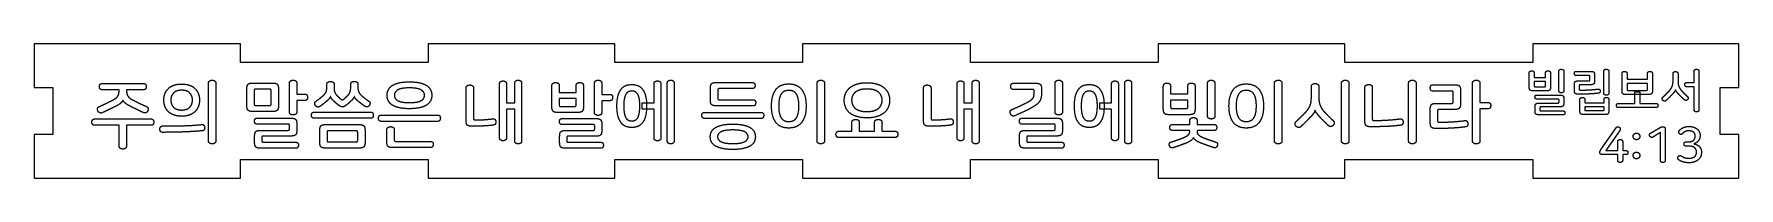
# Model space of a CAD drawing. Header units: millimetres. Extents: x -3 to 270, y -119 to -97.
import ezdxf

# ---------------------------------------------------------------- set-up
doc = ezdxf.new("R2010")
doc.units = ezdxf.units.MM
doc.layers.get('0').update_dxf_attribs({"linetype": 'CONTINUOUS'})

msp = doc.modelspace()

# ---------------------------------------------------------------- linework, layer by layer
for p, q in [((7.84, -103.46), (14.5, -103.46)), ((24.9, -112.64), (24.9, -103.43)), ((26.07, -103.43), (26.07, -112.64)), ((31.95, -103.39), (35.2, -103.39)), ((37.86, -108.01), (37.86, -103.43)), ((39.05, -103.43), (39.05, -105.16)), ((43.86, -104.09), (43.86, -103.59)), ((45.02, -103.59), (45.02, -104.09)), ((47.69, -104.09), (47.69, -103.59)), ((48.84, -103.59), (48.84, -104.09)), ((71.55, -112.17), (71.55, -103.51)), ((72.64, -103.51), (72.64, -106.56)), ((73.98, -106.56), (73.98, -103.39)), ((75.08, -103.39), (75.08, -112.67)), ((79.93, -107.22), (79.93, -103.79)), ((81.1, -103.79), (81.1, -104.93)), ((83.81, -104.93), (83.81, -103.79)), ((84.98, -103.79), (84.98, -107.22)), ((86.74, -108.08), (86.74, -103.43)), ((87.92, -103.43), (87.92, -105.2)), ((96.29, -106.56), (96.29, -103.51)), ((97.39, -103.51), (97.39, -112.17)), ((98.42, -112.67), (98.42, -103.39)), ((99.51, -103.39), (99.51, -112.67)), ((106.23, -103.3), (112.07, -103.3)), ((122.42, -112.64), (122.42, -103.43)), ((123.61, -103.43), (123.61, -112.64)), ((144.86, -112.17), (144.86, -103.51)), ((145.96, -103.51), (145.96, -106.56)), ((147.29, -106.56), (147.29, -103.39)), ((148.39, -103.39), (148.39, -112.67)), ((153.88, -103.42), (157.48, -103.42)), ((160.56, -108.01), (160.56, -103.43)), ((161.74, -103.43), (161.74, -108.01)), ((169.6, -106.56), (169.6, -103.51)), ((170.7, -103.51), (170.7, -112.17)), ((171.73, -112.67), (171.73, -103.39)), ((172.83, -103.39), (172.83, -112.67)), ((185, -108.66), (185, -103.43)), ((186.18, -103.43), (186.18, -108.66)), ((195.73, -112.64), (195.73, -103.43)), ((196.92, -103.43), (196.92, -112.64)), ((206.47, -112.64), (206.47, -103.43)), ((207.66, -103.43), (207.66, -112.64)), ((217.21, -112.64), (217.21, -103.43)), ((218.41, -103.43), (218.41, -112.64)), ((221.1, -103.66), (224.63, -103.66)), ((227.46, -112.64), (227.46, -103.43)), ((228.64, -103.43), (228.64, -106.5)), ((236.55, -104.06), (236.55, -101.76)), ((237.33, -101.76), (237.33, -102.52)), ((237.33, -102.52), (239.17, -102.52)), ((239.17, -103.16), (237.33, -103.16)), ((237.33, -103.16), (237.33, -103.84)), ((239.17, -102.52), (239.17, -101.76)), ((239.17, -103.84), (239.17, -103.16)), ((239.95, -101.76), (239.95, -104.06)), ((241.3, -104.63), (241.3, -101.52)), ((242.09, -101.52), (242.09, -104.63)), ((243.78, -104.59), (243.78, -103.63)), ((244.04, -101.52), (246.42, -101.52)), ((246.09, -102.19), (244.04, -102.19)), ((244.39, -103.04), (246.09, -103.04)), ((246.42, -103.66), (244.72, -103.66)), ((246.26, -102.87), (246.26, -102.35)), ((247.03, -102.12), (247.03, -103.07)), ((248.5, -105.01), (248.5, -101.52)), ((249.3, -101.52), (249.3, -105.01)), ((251.43, -104.64), (251.43, -101.85)), ((252.22, -101.85), (252.22, -102.79)), ((252.22, -102.79), (255.49, -102.79)), ((255.49, -103.46), (252.22, -103.46)), ((252.22, -103.46), (252.22, -104.4)), ((255.49, -102.79), (255.49, -101.85)), ((255.49, -104.4), (255.49, -103.46)), ((256.29, -101.85), (256.29, -104.64)), ((259.59, -103.11), (259.59, -101.89)), ((260.39, -101.89), (260.39, -103.11)), ((261.76, -103.31), (262.97, -103.31)), ((262.97, -103.31), (262.97, -101.52)), ((263.75, -101.52), (263.75, -107.69)), ((10.57, -104.47), (7.84, -104.47)), ((10.57, -104.61), (10.57, -104.47)), ((11.18, -106.11), (11.17, -106.11)), ((14.5, -104.47), (11.77, -104.47)), ((11.77, -104.47), (11.77, -104.61)), ((31.04, -107.06), (31.04, -104.28)), ((32.21, -104.62), (32.21, -106.73)), ((34.69, -104.37), (32.46, -104.37)), ((34.94, -106.73), (34.94, -104.62)), ((36.11, -104.28), (36.11, -107.06)), ((39.05, -105.16), (40.34, -105.16)), ((40.34, -106.19), (39.05, -106.19)), ((39.05, -106.19), (39.05, -108.01)), ((44.44, -105.52), (44.43, -105.52)), ((48.27, -105.52), (48.25, -105.52)), ((66.17, -109.42), (66.17, -104.21)), ((67.37, -104.21), (67.37, -109.05)), ((81.1, -104.93), (83.81, -104.93)), ((83.81, -105.88), (81.1, -105.88)), ((81.1, -105.88), (81.1, -106.9)), ((83.81, -106.9), (83.81, -105.88)), ((87.92, -105.2), (89.22, -105.2)), ((89.22, -106.22), (87.92, -106.22)), ((87.92, -106.22), (87.92, -108.08)), ((105.33, -106.15), (105.33, -104.18)), ((106.51, -104.52), (106.51, -105.81)), ((112.07, -104.28), (106.76, -104.28)), ((106.76, -106.06), (112.19, -106.06)), ((139.49, -109.42), (139.49, -104.21)), ((140.68, -104.21), (140.68, -109.05)), ((156.96, -104.43), (153.88, -104.43)), ((157.21, -105.01), (157.21, -104.67)), ((158.39, -104.3), (158.39, -105.04)), ((177.91, -107.57), (177.91, -103.89)), ((179.08, -103.89), (179.08, -105.14)), ((179.08, -105.14), (181.82, -105.14)), ((181.82, -106.11), (179.08, -106.11)), ((179.08, -106.11), (179.08, -107.24)), ((181.82, -105.14), (181.82, -103.89)), ((181.82, -107.24), (181.82, -106.11)), ((182.99, -103.89), (182.99, -107.57)), ((201.63, -105.75), (201.63, -103.97)), ((202.84, -103.97), (202.84, -105.75)), ((210.21, -109.51), (210.21, -104.12)), ((211.39, -104.12), (211.39, -109.13)), ((224.13, -104.68), (221.1, -104.68)), ((224.38, -106.4), (224.38, -104.91)), ((225.54, -104.55), (225.54, -106.73)), ((228.64, -106.5), (229.94, -106.5)), ((239.34, -104.65), (237.16, -104.65)), ((237.5, -104.01), (239, -104.01)), ((237.73, -105.31), (241.48, -105.31)), ((241.16, -105.95), (237.73, -105.95)), ((241.32, -106.42), (241.32, -106.11)), ((242.09, -105.9), (242.09, -106.61)), ((244.55, -103.83), (244.55, -104.36)), ((244.67, -107.85), (244.67, -106)), ((245.44, -106), (245.44, -106.55)), ((248.53, -106.55), (248.53, -106)), ((249.3, -106), (249.3, -107.85)), ((255.68, -105.24), (252.03, -105.24)), ((252.38, -104.56), (255.33, -104.56)), ((253.46, -106.66), (253.46, -104.82)), ((253.46, -104.82), (254.25, -104.82)), ((254.25, -104.82), (254.25, -106.66)), ((259.99, -104.45), (259.98, -104.45)), ((262.97, -103.99), (261.76, -103.99)), ((262.97, -107.69), (262.97, -103.99)), ((6.63, -109.14), (15.72, -109.14)), ((35.2, -107.95), (31.95, -107.95)), ((32.46, -106.97), (34.69, -106.97)), ((32.66, -109.01), (38.14, -109.01)), ((41.81, -108.04), (50.9, -108.04)), ((50.9, -109.03), (41.81, -109.03)), ((52.55, -108.52), (61.64, -108.52)), ((72.64, -106.56), (73.98, -106.56)), ((73.98, -107.56), (72.64, -107.56)), ((72.64, -107.56), (72.64, -112.17)), ((73.98, -112.67), (73.98, -107.56)), ((84.07, -108.1), (80.84, -108.1)), ((81.34, -107.15), (83.56, -107.15)), ((81.53, -109.08), (87.01, -109.08)), ((94.4, -107.56), (94.4, -106.56)), ((94.4, -106.56), (96.29, -106.56)), ((96.29, -107.56), (94.4, -107.56)), ((96.29, -112.17), (96.29, -107.56)), ((104.38, -108.08), (113.47, -108.08)), ((113.47, -109.07), (104.38, -109.07)), ((112.19, -107.04), (106.23, -107.04)), ((145.96, -106.56), (147.29, -106.56)), ((147.29, -107.56), (145.96, -107.56)), ((145.96, -107.56), (145.96, -112.17)), ((147.29, -112.67), (147.29, -107.56)), ((155.24, -109.01), (160.83, -109.01)), ((167.71, -107.56), (167.71, -106.56)), ((167.71, -106.56), (169.6, -106.56)), ((169.6, -107.56), (167.71, -107.56)), ((169.6, -112.17), (169.6, -107.56)), ((182.08, -108.46), (178.82, -108.46)), ((179.33, -107.49), (181.57, -107.49)), ((202.25, -107.74), (202.23, -107.74)), ((220.69, -109.78), (220.69, -107.52)), ((221.59, -106.65), (224.13, -106.65)), ((221.85, -107.85), (221.85, -109.41)), ((224.63, -107.62), (222.1, -107.62)), ((229.94, -107.52), (228.64, -107.52)), ((228.64, -107.52), (228.64, -112.64)), ((237.48, -107.89), (237.48, -107.18)), ((238.09, -106.59), (241.16, -106.59)), ((242, -108.48), (238.09, -108.48)), ((238.25, -107.37), (238.25, -107.68)), ((241.48, -107.2), (238.42, -107.2)), ((238.42, -107.85), (242, -107.85)), ((248.69, -108.44), (245.28, -108.44)), ((245.44, -106.55), (248.53, -106.55)), ((248.53, -107.18), (245.44, -107.18)), ((245.44, -107.18), (245.44, -107.68)), ((245.57, -107.8), (248.4, -107.8)), ((248.53, -107.68), (248.53, -107.18)), ((250.81, -106.66), (253.46, -106.66)), ((256.9, -107.33), (250.81, -107.33)), ((254.25, -106.66), (256.9, -106.66)), ((10.58, -110.14), (6.63, -110.14)), ((10.58, -113.46), (10.58, -110.14)), ((15.72, -110.14), (11.76, -110.14)), ((11.76, -110.14), (11.76, -113.46)), ((32.29, -112.93), (32.29, -111.84)), ((37.64, -109.97), (32.66, -109.97)), ((33.2, -110.96), (37.64, -110.96)), ((38.14, -111.87), (33.69, -111.87)), ((37.89, -110.71), (37.89, -110.2)), ((39.05, -109.9), (39.05, -110.98)), ((42.74, -112.92), (42.74, -110.92)), ((43.64, -110.04), (49.07, -110.04)), ((43.91, -111.25), (43.91, -112.59)), ((48.55, -111.02), (44.16, -111.02)), ((48.8, -112.59), (48.8, -111.25)), ((49.98, -110.92), (49.98, -112.92)), ((61.64, -109.52), (52.55, -109.52)), ((53.48, -112.84), (53.48, -110.86)), ((54.66, -110.86), (54.66, -112.47)), ((81.17, -112.93), (81.17, -111.88)), ((86.53, -110.04), (81.53, -110.04)), ((82.08, -110.99), (86.53, -110.99)), ((87.01, -111.9), (82.56, -111.9)), ((86.78, -110.75), (86.78, -110.27)), ((87.92, -109.97), (87.92, -111.02)), ((125.86, -111.11), (128, -111.11)), ((128, -111.11), (128, -109.68)), ((129.18, -109.68), (129.18, -111.11)), ((129.18, -111.11), (131.64, -111.11)), ((131.64, -111.11), (131.64, -109.68)), ((132.82, -109.68), (132.82, -111.11)), ((132.82, -111.11), (134.95, -111.11)), ((154.87, -112.93), (154.87, -111.84)), ((160.34, -109.97), (155.24, -109.97)), ((155.78, -110.96), (160.34, -110.96)), ((160.83, -111.87), (156.26, -111.87)), ((160.58, -110.71), (160.58, -110.2)), ((161.74, -109.9), (161.74, -110.98)), ((179.32, -110.04), (182.14, -110.04)), ((182.14, -110.97), (179.32, -110.97)), ((182.14, -110.04), (182.14, -109.4)), ((182.14, -111.11), (182.14, -110.97)), ((183.32, -109.4), (183.32, -110.04)), ((183.32, -110.04), (186.08, -110.04)), ((186.08, -110.97), (183.32, -110.97)), ((183.32, -110.97), (183.32, -111.11)), ((248.08, -113.99), (250.47, -110.55)), ((251.06, -110.96), (248.82, -114.2)), ((255.99, -111.41), (257.41, -110.56)), ((257.56, -111.32), (256.37, -112.05)), ((257.56, -115.77), (257.56, -111.32)), ((258.35, -110.73), (258.35, -115.77)), ((263.14, -111.87), (263.14, -111.85)), ((263.92, -111.78), (263.92, -111.81)), ((38.92, -113.82), (33.2, -113.82)), ((33.44, -112.12), (33.44, -112.62)), ((33.69, -112.87), (38.92, -112.87)), ((49.07, -113.8), (43.64, -113.8)), ((44.16, -112.82), (48.55, -112.82)), ((60.5, -113.72), (54.38, -113.72)), ((54.91, -112.72), (60.5, -112.72)), ((87.79, -113.82), (82.08, -113.82)), ((82.31, -112.15), (82.31, -112.62)), ((82.56, -112.87), (87.79, -112.87)), ((134.95, -112.1), (125.86, -112.1)), ((161.61, -113.82), (155.78, -113.82)), ((156.01, -112.12), (156.01, -112.62)), ((156.26, -112.87), (161.61, -112.87)), ((182.74, -112.12), (182.73, -112.12)), ((248.82, -114.2), (250.74, -114.2)), ((250.74, -114.2), (250.74, -112.75)), ((251.52, -112.75), (251.52, -114.2)), ((251.52, -114.2), (252.1, -114.2)), ((261.65, -112.8), (262.03, -112.8)), ((262.1, -113.49), (261.65, -113.49)), ((263.35, -114.47), (263.35, -114.41)), ((264.15, -114.42), (264.15, -114.5)), ((250.74, -114.85), (248.38, -114.85)), ((250.74, -115.77), (250.74, -114.85)), ((252.1, -114.85), (251.52, -114.85)), ((251.52, -114.85), (251.52, -115.77))]:
    msp.add_line(p, q)
msp.add_lwpolyline([(90, -115.62), (120.1, -115.62), (120.1, -118.62), (147, -118.62), (147, -115.62), (177.1, -115.62), (177.1, -118.62), (207, -118.62), (207, -115.62), (237.1, -115.62), (237.1, -118.62), (270.15, -118.62), (270.15, -111.62), (267.15, -111.62), (267.15, -104.12), (270.15, -104.12), (270.15, -97.12), (237.1, -97.12), (237.1, -100.12), (207, -100.12), (207, -97.12), (177.1, -97.12), (177.1, -100.12), (147, -100.12), (147, -97.12), (120.1, -97.12), (120.1, -100.12), (90, -100.12), (90, -97.12), (60.1, -97.12), (60.1, -100.12), (30, -100.12), (30, -97.12), (-3.05, -97.12), (-3.05, -104.12), (-0.05, -104.12), (-0.05, -111.62), (-3.05, -111.62), (-3.05, -118.62), (30, -118.62), (30, -115.62), (60.1, -115.62), (60.1, -118.62), (90, -118.62)], close=True)
for points in [[(7.42, -103.97), (7.42, -103.76), (7.52, -103.61)], [(7.52, -103.61), (7.62, -103.46), (7.84, -103.46)], [(14.5, -103.46), (14.73, -103.46), (14.83, -103.61)], [(14.83, -103.61), (14.93, -103.76), (14.93, -103.97)], [(18.46, -104.28), (18.81, -103.93), (19.35, -103.74)], [(19.35, -103.74), (19.88, -103.55), (20.59, -103.55)], [(20.59, -103.55), (21.3, -103.55), (21.84, -103.74)], [(21.84, -103.74), (22.38, -103.93), (22.73, -104.28)], [(24.9, -103.43), (24.9, -103.17), (25.08, -103.05)], [(25.08, -103.05), (25.26, -102.93), (25.48, -102.93)], [(25.48, -102.93), (25.72, -102.93), (25.89, -103.05)], [(25.89, -103.05), (26.07, -103.17), (26.07, -103.43)], [(31.04, -104.28), (31.04, -103.77), (31.24, -103.58)], [(31.24, -103.58), (31.43, -103.39), (31.95, -103.39)], [(35.2, -103.39), (35.72, -103.39), (35.91, -103.58)], [(35.91, -103.58), (36.11, -103.77), (36.11, -104.28)], [(37.86, -103.43), (37.86, -103.17), (38.04, -103.05)], [(38.04, -103.05), (38.22, -102.93), (38.46, -102.93)], [(38.46, -102.93), (38.69, -102.93), (38.87, -103.05)], [(38.87, -103.05), (39.05, -103.17), (39.05, -103.43)], [(43.86, -103.59), (43.86, -103.36), (44.04, -103.24)], [(44.04, -103.24), (44.22, -103.12), (44.44, -103.12)], [(44.44, -103.12), (44.66, -103.12), (44.84, -103.24)], [(44.84, -103.24), (45.02, -103.36), (45.02, -103.59)], [(47.69, -103.59), (47.69, -103.36), (47.86, -103.24)], [(47.86, -103.24), (48.03, -103.12), (48.27, -103.12)], [(48.27, -103.12), (48.49, -103.12), (48.67, -103.24)], [(48.67, -103.24), (48.84, -103.36), (48.84, -103.59)], [(53.51, -105.35), (53.51, -104.27), (54.45, -103.73)], [(54.45, -103.73), (55.38, -103.2), (57.1, -103.2)], [(57.1, -103.2), (58.81, -103.2), (59.75, -103.73)], [(59.75, -103.73), (60.68, -104.27), (60.68, -105.35)], [(66.35, -103.82), (66.53, -103.7), (66.76, -103.7)], [(66.76, -103.7), (67, -103.7), (67.18, -103.82)], [(71.55, -103.51), (71.55, -103.27), (71.72, -103.16)], [(71.72, -103.16), (71.89, -103.05), (72.09, -103.05)], [(72.09, -103.05), (72.3, -103.05), (72.47, -103.16)], [(72.47, -103.16), (72.64, -103.27), (72.64, -103.51)], [(73.98, -103.39), (73.98, -103.16), (74.15, -103.04)], [(74.15, -103.04), (74.32, -102.93), (74.52, -102.93)], [(74.52, -102.93), (74.73, -102.93), (74.9, -103.04)], [(74.9, -103.04), (75.08, -103.16), (75.08, -103.39)], [(79.93, -103.79), (79.93, -103.53), (80.11, -103.42)], [(80.11, -103.42), (80.28, -103.3), (80.51, -103.3)], [(80.51, -103.3), (80.73, -103.3), (80.91, -103.42)], [(80.91, -103.42), (81.1, -103.53), (81.1, -103.79)], [(83.81, -103.79), (83.81, -103.53), (83.99, -103.42)], [(83.99, -103.42), (84.17, -103.3), (84.39, -103.3)], [(84.39, -103.3), (84.61, -103.3), (84.8, -103.42)], [(84.8, -103.42), (84.98, -103.53), (84.98, -103.79)], [(86.74, -103.43), (86.74, -103.17), (86.92, -103.05)], [(86.92, -103.05), (87.09, -102.93), (87.33, -102.93)], [(87.33, -102.93), (87.57, -102.93), (87.74, -103.05)], [(87.74, -103.05), (87.92, -103.17), (87.92, -103.43)], [(90.92, -104.5), (91.5, -103.63), (92.73, -103.63)], [(92.73, -103.63), (93.95, -103.63), (94.53, -104.5)], [(96.29, -103.51), (96.29, -103.27), (96.46, -103.16)], [(96.46, -103.16), (96.63, -103.05), (96.85, -103.05)], [(96.85, -103.05), (97.05, -103.05), (97.22, -103.16)], [(97.22, -103.16), (97.39, -103.27), (97.39, -103.51)], [(98.42, -103.39), (98.42, -103.16), (98.59, -103.04)], [(98.59, -103.04), (98.76, -102.93), (98.96, -102.93)], [(98.96, -102.93), (99.17, -102.93), (99.34, -103.04)], [(99.34, -103.04), (99.51, -103.16), (99.51, -103.39)], [(105.33, -104.18), (105.33, -103.67), (105.52, -103.49)], [(105.52, -103.49), (105.71, -103.3), (106.23, -103.3)], [(112.07, -103.3), (112.28, -103.3), (112.38, -103.44)], [(112.38, -103.44), (112.48, -103.59), (112.48, -103.79)], [(112.48, -103.79), (112.48, -103.99), (112.38, -104.14)], [(115.81, -104.44), (116.5, -103.53), (117.88, -103.53)], [(117.88, -103.53), (119.26, -103.53), (119.96, -104.44)], [(122.42, -103.43), (122.42, -103.17), (122.6, -103.05)], [(122.6, -103.05), (122.78, -102.93), (123.01, -102.93)], [(123.01, -102.93), (123.24, -102.93), (123.43, -103.05)], [(123.43, -103.05), (123.61, -103.17), (123.61, -103.43)], [(127.75, -104.08), (128.21, -103.72), (128.89, -103.53)], [(128.89, -103.53), (129.56, -103.34), (130.41, -103.34)], [(130.41, -103.34), (131.26, -103.34), (131.94, -103.53)], [(131.94, -103.53), (132.62, -103.72), (133.08, -104.08)], [(139.66, -103.82), (139.84, -103.7), (140.08, -103.7)], [(140.08, -103.7), (140.31, -103.7), (140.5, -103.82)], [(144.86, -103.51), (144.86, -103.27), (145.03, -103.16)], [(145.03, -103.16), (145.2, -103.05), (145.4, -103.05)], [(145.4, -103.05), (145.61, -103.05), (145.79, -103.16)], [(145.79, -103.16), (145.96, -103.27), (145.96, -103.51)], [(147.29, -103.39), (147.29, -103.16), (147.46, -103.04)], [(147.46, -103.04), (147.63, -102.93), (147.83, -102.93)], [(147.83, -102.93), (148.05, -102.93), (148.22, -103.04)], [(148.22, -103.04), (148.39, -103.16), (148.39, -103.39)], [(153.46, -103.92), (153.46, -103.72), (153.57, -103.57)], [(153.57, -103.57), (153.67, -103.42), (153.88, -103.42)], [(157.48, -103.42), (158, -103.42), (158.19, -103.6)], [(158.19, -103.6), (158.39, -103.79), (158.39, -104.3)], [(160.56, -103.43), (160.56, -103.17), (160.74, -103.05)], [(160.74, -103.05), (160.91, -102.93), (161.15, -102.93)], [(161.15, -102.93), (161.39, -102.93), (161.56, -103.05)], [(161.56, -103.05), (161.74, -103.17), (161.74, -103.43)], [(164.24, -104.5), (164.81, -103.63), (166.04, -103.63)], [(166.04, -103.63), (167.27, -103.63), (167.84, -104.5)], [(169.6, -103.51), (169.6, -103.27), (169.77, -103.16)], [(169.77, -103.16), (169.95, -103.05), (170.16, -103.05)], [(170.16, -103.05), (170.36, -103.05), (170.53, -103.16)], [(170.53, -103.16), (170.7, -103.27), (170.7, -103.51)], [(171.73, -103.39), (171.73, -103.16), (171.9, -103.04)], [(171.9, -103.04), (172.07, -102.93), (172.27, -102.93)], [(172.27, -102.93), (172.48, -102.93), (172.65, -103.04)], [(172.65, -103.04), (172.83, -103.16), (172.83, -103.39)], [(177.91, -103.89), (177.91, -103.63), (178.09, -103.51)], [(178.09, -103.51), (178.27, -103.39), (178.49, -103.39)], [(178.49, -103.39), (178.72, -103.39), (178.9, -103.51)], [(178.9, -103.51), (179.08, -103.63), (179.08, -103.89)], [(181.82, -103.89), (181.82, -103.63), (182, -103.51)], [(182, -103.51), (182.18, -103.39), (182.4, -103.39)], [(182.4, -103.39), (182.62, -103.39), (182.81, -103.51)], [(182.81, -103.51), (182.99, -103.63), (182.99, -103.89)], [(185, -103.43), (185, -103.17), (185.17, -103.05)], [(185.17, -103.05), (185.35, -102.93), (185.59, -102.93)], [(185.59, -102.93), (185.82, -102.93), (186, -103.05)], [(186, -103.05), (186.18, -103.17), (186.18, -103.43)], [(189.12, -104.44), (189.81, -103.53), (191.2, -103.53)], [(191.2, -103.53), (192.58, -103.53), (193.27, -104.44)], [(195.73, -103.43), (195.73, -103.17), (195.91, -103.05)], [(195.91, -103.05), (196.09, -102.93), (196.32, -102.93)], [(196.32, -102.93), (196.56, -102.93), (196.74, -103.05)], [(196.74, -103.05), (196.92, -103.17), (196.92, -103.43)], [(201.63, -103.97), (201.63, -103.71), (201.81, -103.59)], [(201.81, -103.59), (202, -103.47), (202.23, -103.47)], [(202.23, -103.47), (202.47, -103.47), (202.65, -103.59)], [(202.65, -103.59), (202.84, -103.71), (202.84, -103.97)], [(206.47, -103.43), (206.47, -103.17), (206.65, -103.05)], [(206.65, -103.05), (206.84, -102.93), (207.06, -102.93)], [(207.06, -102.93), (207.3, -102.93), (207.48, -103.05)], [(207.48, -103.05), (207.66, -103.17), (207.66, -103.43)], [(210.21, -104.12), (210.21, -103.85), (210.39, -103.73)], [(210.39, -103.73), (210.57, -103.62), (210.8, -103.62)], [(210.8, -103.62), (211.04, -103.62), (211.22, -103.73)], [(211.22, -103.73), (211.39, -103.85), (211.39, -104.12)], [(217.21, -103.43), (217.21, -103.17), (217.4, -103.05)], [(217.4, -103.05), (217.58, -102.93), (217.81, -102.93)], [(217.81, -102.93), (218.04, -102.93), (218.22, -103.05)], [(218.22, -103.05), (218.41, -103.17), (218.41, -103.43)], [(220.78, -103.82), (220.87, -103.66), (221.1, -103.66)], [(224.63, -103.66), (225.15, -103.66), (225.34, -103.85)], [(227.46, -103.43), (227.46, -103.17), (227.64, -103.05)], [(227.64, -103.05), (227.82, -102.93), (228.05, -102.93)], [(228.05, -102.93), (228.29, -102.93), (228.47, -103.05)], [(228.47, -103.05), (228.64, -103.17), (228.64, -103.43)], [(236.55, -101.76), (236.55, -101.59), (236.67, -101.51)], [(236.67, -101.51), (236.79, -101.43), (236.94, -101.43)], [(236.94, -101.43), (237.09, -101.43), (237.21, -101.51)], [(237.21, -101.51), (237.33, -101.59), (237.33, -101.76)], [(239.17, -101.76), (239.17, -101.59), (239.29, -101.51)], [(239.29, -101.51), (239.41, -101.43), (239.56, -101.43)], [(239.56, -101.43), (239.71, -101.43), (239.83, -101.51)], [(239.83, -101.51), (239.95, -101.59), (239.95, -101.76)], [(241.3, -101.52), (241.3, -101.34), (241.42, -101.26)], [(241.42, -101.26), (241.54, -101.18), (241.7, -101.18)], [(241.7, -101.18), (241.85, -101.18), (241.97, -101.26)], [(241.97, -101.26), (242.09, -101.34), (242.09, -101.52)], [(243.78, -101.86), (243.78, -101.72), (243.84, -101.62)], [(243.84, -102.09), (243.78, -101.99), (243.78, -101.86)], [(243.78, -103.63), (243.78, -103.29), (243.91, -103.16)], [(243.84, -101.62), (243.9, -101.52), (244.04, -101.52)], [(244.04, -102.19), (243.9, -102.19), (243.84, -102.09)], [(243.91, -103.16), (244.04, -103.04), (244.39, -103.04)], [(244.59, -103.7), (244.55, -103.73), (244.55, -103.83)], [(244.72, -103.66), (244.63, -103.66), (244.59, -103.7)], [(246.22, -102.22), (246.18, -102.19), (246.09, -102.19)], [(246.09, -103.04), (246.26, -103.04), (246.26, -102.87)], [(246.26, -102.35), (246.26, -102.26), (246.22, -102.22)], [(246.42, -101.52), (246.77, -101.52), (246.9, -101.65)], [(246.9, -103.53), (246.77, -103.66), (246.42, -103.66)], [(246.9, -101.65), (247.03, -101.78), (247.03, -102.12)], [(247.03, -103.07), (247.03, -103.41), (246.9, -103.53)], [(248.5, -101.52), (248.5, -101.34), (248.62, -101.26)], [(248.62, -101.26), (248.74, -101.18), (248.9, -101.18)], [(248.9, -101.18), (249.06, -101.18), (249.18, -101.26)], [(249.18, -101.26), (249.3, -101.34), (249.3, -101.52)], [(251.43, -101.85), (251.43, -101.68), (251.55, -101.6)], [(251.55, -101.6), (251.67, -101.52), (251.82, -101.52)], [(251.82, -101.52), (251.97, -101.52), (252.09, -101.6)], [(252.09, -101.6), (252.22, -101.68), (252.22, -101.85)], [(255.49, -101.85), (255.49, -101.68), (255.62, -101.6)], [(255.62, -101.6), (255.74, -101.52), (255.88, -101.52)], [(255.88, -101.52), (256.04, -101.52), (256.16, -101.6)], [(256.16, -101.6), (256.29, -101.68), (256.29, -101.85)], [(259.45, -103.95), (259.52, -103.77), (259.56, -103.57)], [(259.56, -103.57), (259.59, -103.37), (259.59, -103.11)], [(259.59, -101.89), (259.59, -101.71), (259.71, -101.63)], [(259.71, -101.63), (259.82, -101.55), (259.98, -101.55)], [(259.98, -101.55), (260.14, -101.55), (260.26, -101.63)], [(260.26, -101.63), (260.39, -101.71), (260.39, -101.89)], [(260.39, -103.11), (260.39, -103.37), (260.42, -103.57)], [(260.42, -103.57), (260.45, -103.77), (260.52, -103.95)], [(261.48, -103.65), (261.48, -103.51), (261.55, -103.41)], [(261.55, -103.89), (261.48, -103.79), (261.48, -103.65)], [(261.55, -103.41), (261.61, -103.31), (261.76, -103.31)], [(262.97, -101.52), (262.97, -101.34), (263.09, -101.26)], [(263.09, -101.26), (263.2, -101.18), (263.36, -101.18)], [(263.36, -101.18), (263.51, -101.18), (263.63, -101.26)], [(263.63, -101.26), (263.75, -101.34), (263.75, -101.52)], [(7.52, -104.32), (7.42, -104.17), (7.42, -103.97)], [(7.84, -104.47), (7.62, -104.47), (7.52, -104.32)], [(8.42, -106.68), (8.93, -106.44), (9.53, -106.13)], [(9.53, -106.13), (9.84, -105.98), (10.04, -105.82)], [(10.04, -105.82), (10.24, -105.67), (10.36, -105.49)], [(10.36, -105.49), (10.48, -105.32), (10.52, -105.1)], [(10.52, -105.1), (10.57, -104.89), (10.57, -104.61)], [(11.17, -106.11), (11.11, -106.34), (10.87, -106.58)], [(11.49, -106.56), (11.23, -106.32), (11.18, -106.11)], [(11.77, -104.61), (11.77, -104.89), (11.82, -105.1)], [(11.82, -105.1), (11.87, -105.32), (11.99, -105.49)], [(11.99, -105.49), (12.11, -105.67), (12.31, -105.82)], [(12.31, -105.82), (12.52, -105.98), (12.83, -106.13)], [(12.83, -106.13), (13.42, -106.44), (13.92, -106.68)], [(14.83, -104.32), (14.73, -104.47), (14.5, -104.47)], [(14.93, -103.97), (14.93, -104.17), (14.83, -104.32)], [(17.74, -106.12), (17.74, -105.58), (17.92, -105.1)], [(17.92, -107.15), (17.74, -106.67), (17.74, -106.12)], [(17.92, -105.1), (18.1, -104.63), (18.46, -104.28)], [(19.28, -104.99), (18.86, -105.45), (18.86, -106.12)], [(18.86, -106.12), (18.86, -106.79), (19.28, -107.25)], [(20.59, -104.54), (19.71, -104.54), (19.28, -104.99)], [(21.9, -104.99), (21.48, -104.54), (20.59, -104.54)], [(22.33, -106.12), (22.33, -105.45), (21.9, -104.99)], [(21.9, -107.25), (22.33, -106.79), (22.33, -106.12)], [(22.73, -104.28), (23.08, -104.63), (23.27, -105.1)], [(23.27, -105.1), (23.45, -105.58), (23.45, -106.12)], [(23.45, -106.12), (23.45, -106.67), (23.27, -107.15)], [(32.26, -104.43), (32.21, -104.49), (32.21, -104.62)], [(32.46, -104.37), (32.32, -104.37), (32.26, -104.43)], [(34.94, -104.62), (34.94, -104.37), (34.69, -104.37)], [(40.34, -105.16), (40.58, -105.16), (40.68, -105.32)], [(40.68, -106.04), (40.58, -106.19), (40.34, -106.19)], [(40.68, -105.32), (40.78, -105.47), (40.78, -105.67)], [(40.78, -105.67), (40.78, -105.89), (40.68, -106.04)], [(41.91, -106.66), (41.91, -106.46), (42.08, -106.34)], [(42.08, -106.34), (42.76, -105.85), (43.25, -105.42)], [(43.77, -106.35), (43.27, -106.76), (42.76, -107.13)], [(43.25, -105.42), (43.57, -105.15), (43.71, -104.86)], [(43.71, -104.86), (43.86, -104.57), (43.86, -104.09)], [(44.23, -105.9), (44.09, -106.08), (43.77, -106.35)], [(44.43, -105.52), (44.37, -105.72), (44.23, -105.9)], [(44.63, -105.91), (44.5, -105.72), (44.44, -105.52)], [(45.05, -106.35), (44.76, -106.1), (44.63, -105.91)], [(45.02, -104.09), (45.02, -104.56), (45.12, -104.84)], [(45.4, -106.66), (45.22, -106.51), (45.05, -106.35)], [(45.12, -104.84), (45.22, -105.12), (45.46, -105.36)], [(45.46, -105.36), (45.63, -105.54), (45.8, -105.69)], [(45.8, -105.69), (45.96, -105.85), (46.13, -105.98)], [(46.13, -105.98), (46.26, -106.07), (46.35, -106.08)], [(46.35, -106.08), (46.44, -106.08), (46.57, -105.98)], [(46.57, -105.98), (46.73, -105.85), (46.9, -105.69)], [(46.9, -105.69), (47.07, -105.53), (47.24, -105.36)], [(47.24, -105.36), (47.47, -105.12), (47.58, -104.84)], [(47.64, -106.35), (47.47, -106.51), (47.3, -106.66)], [(47.58, -104.84), (47.69, -104.56), (47.69, -104.09)], [(48.06, -105.91), (47.93, -106.1), (47.64, -106.35)], [(48.25, -105.52), (48.19, -105.72), (48.06, -105.91)], [(48.47, -105.89), (48.32, -105.72), (48.27, -105.52)], [(48.93, -106.34), (48.61, -106.07), (48.47, -105.89)], [(48.84, -104.09), (48.84, -104.57), (48.99, -104.86)], [(49.42, -106.73), (49.17, -106.54), (48.93, -106.34)], [(48.99, -104.86), (49.14, -105.15), (49.45, -105.42)], [(49.45, -105.42), (49.68, -105.63), (49.98, -105.86)], [(49.98, -105.86), (50.27, -106.08), (50.63, -106.33)], [(50.63, -106.33), (50.79, -106.45), (50.79, -106.64)], [(54.45, -106.97), (53.51, -106.44), (53.51, -105.35)], [(55.25, -104.48), (54.68, -104.8), (54.68, -105.35)], [(54.68, -105.35), (54.68, -105.91), (55.25, -106.22)], [(57.1, -104.17), (55.82, -104.17), (55.25, -104.48)], [(55.25, -106.22), (55.82, -106.53), (57.1, -106.53)], [(58.94, -104.48), (58.37, -104.17), (57.1, -104.17)], [(57.1, -106.53), (58.37, -106.53), (58.94, -106.22)], [(59.52, -105.35), (59.52, -104.8), (58.94, -104.48)], [(58.94, -106.22), (59.52, -105.91), (59.52, -105.35)], [(60.68, -105.35), (60.68, -106.44), (59.75, -106.97)], [(66.17, -104.21), (66.17, -103.93), (66.35, -103.82)], [(67.18, -103.82), (67.37, -103.93), (67.37, -104.21)], [(89.22, -105.2), (89.46, -105.2), (89.56, -105.35)], [(89.56, -106.08), (89.46, -106.22), (89.22, -106.22)], [(89.56, -105.35), (89.66, -105.5), (89.66, -105.71)], [(89.66, -105.71), (89.66, -105.93), (89.56, -106.08)], [(90.35, -107.06), (90.35, -105.37), (90.92, -104.5)], [(91.73, -105.27), (91.44, -105.88), (91.44, -107.06)], [(92.73, -104.67), (92.02, -104.67), (91.73, -105.27)], [(93.73, -105.27), (93.43, -104.67), (92.73, -104.67)], [(94.02, -107.06), (94.02, -105.88), (93.73, -105.27)], [(94.53, -104.5), (95.11, -105.37), (95.11, -107.06)], [(105.52, -106.85), (105.33, -106.66), (105.33, -106.15)], [(106.76, -104.28), (106.51, -104.28), (106.51, -104.52)], [(106.51, -105.81), (106.51, -106.06), (106.76, -106.06)], [(112.38, -104.14), (112.28, -104.28), (112.07, -104.28)], [(112.19, -106.06), (112.39, -106.06), (112.49, -106.2)], [(112.49, -106.2), (112.59, -106.34), (112.59, -106.54)], [(112.59, -106.54), (112.59, -106.74), (112.49, -106.89)], [(115.12, -107.06), (115.12, -105.34), (115.81, -104.44)], [(116.64, -105.21), (116.27, -105.85), (116.27, -107.06)], [(117.88, -104.57), (117.01, -104.57), (116.64, -105.21)], [(119.14, -105.21), (118.77, -104.57), (117.88, -104.57)], [(119.51, -107.06), (119.51, -105.85), (119.14, -105.21)], [(119.96, -104.44), (120.66, -105.34), (120.66, -107.06)], [(126.78, -106.15), (126.78, -105.49), (127.03, -104.97)], [(127.74, -108.23), (126.78, -107.49), (126.78, -106.15)], [(127.03, -104.97), (127.28, -104.44), (127.75, -104.08)], [(128.11, -105.43), (127.96, -105.76), (127.96, -106.15)], [(127.96, -106.15), (127.96, -106.54), (128.11, -106.87)], [(128.55, -104.86), (128.25, -105.1), (128.11, -105.43)], [(129.31, -104.48), (128.85, -104.62), (128.55, -104.86)], [(130.41, -104.35), (129.77, -104.35), (129.31, -104.48)], [(131.51, -104.48), (131.05, -104.35), (130.41, -104.35)], [(132.27, -104.86), (131.97, -104.62), (131.51, -104.48)], [(132.71, -105.43), (132.57, -105.1), (132.27, -104.86)], [(132.85, -106.15), (132.85, -105.76), (132.71, -105.43)], [(132.71, -106.87), (132.85, -106.54), (132.85, -106.15)], [(133.08, -104.08), (133.55, -104.44), (133.8, -104.97)], [(134.04, -106.15), (134.04, -107.49), (133.08, -108.23)], [(133.8, -104.97), (134.04, -105.49), (134.04, -106.15)], [(139.49, -104.21), (139.49, -103.93), (139.66, -103.82)], [(140.5, -103.82), (140.68, -103.93), (140.68, -104.21)], [(153.57, -104.28), (153.46, -104.12), (153.46, -103.92)], [(153.88, -104.43), (153.67, -104.43), (153.57, -104.28)], [(155.05, -107), (155.64, -106.73), (156.03, -106.52)], [(156.03, -106.52), (156.43, -106.31), (156.66, -106.14)], [(156.66, -106.14), (156.9, -105.97), (157.02, -105.79)], [(157.15, -104.48), (157.1, -104.43), (156.96, -104.43)], [(157.02, -105.79), (157.14, -105.61), (157.17, -105.43)], [(157.21, -104.67), (157.21, -104.54), (157.15, -104.48)], [(157.17, -105.43), (157.21, -105.25), (157.21, -105.01)], [(158.23, -106.02), (158.08, -106.43), (157.63, -106.8)], [(158.39, -105.04), (158.39, -105.62), (158.23, -106.02)], [(163.66, -107.06), (163.66, -105.37), (164.24, -104.5)], [(165.04, -105.27), (164.75, -105.88), (164.75, -107.06)], [(166.04, -104.67), (165.33, -104.67), (165.04, -105.27)], [(167.04, -105.27), (166.75, -104.67), (166.04, -104.67)], [(167.34, -107.06), (167.34, -105.88), (167.04, -105.27)], [(167.84, -104.5), (168.42, -105.37), (168.42, -107.06)], [(188.43, -107.06), (188.43, -105.34), (189.12, -104.44)], [(189.95, -105.21), (189.58, -105.85), (189.58, -107.06)], [(191.2, -104.57), (190.32, -104.57), (189.95, -105.21)], [(192.45, -105.21), (192.08, -104.57), (191.2, -104.57)], [(192.82, -107.06), (192.82, -105.85), (192.45, -105.21)], [(193.27, -104.44), (193.97, -105.34), (193.97, -107.06)], [(201.42, -107), (201.54, -106.73), (201.58, -106.43)], [(201.58, -106.43), (201.63, -106.13), (201.63, -105.75)], [(202.84, -105.75), (202.84, -106.13), (202.88, -106.43)], [(202.88, -106.43), (202.93, -106.73), (203.05, -107)], [(220.69, -104.17), (220.69, -103.97), (220.78, -103.82)], [(220.78, -104.52), (220.69, -104.37), (220.69, -104.17)], [(221.1, -104.68), (220.87, -104.68), (220.78, -104.52)], [(224.38, -104.91), (224.38, -104.68), (224.13, -104.68)], [(224.13, -106.65), (224.38, -106.65), (224.38, -106.4)], [(225.34, -103.85), (225.54, -104.04), (225.54, -104.55)], [(229.94, -106.5), (230.18, -106.5), (230.28, -106.64)], [(236.68, -104.52), (236.55, -104.4), (236.55, -104.06)], [(237.16, -104.65), (236.81, -104.65), (236.68, -104.52)], [(237.33, -103.84), (237.33, -103.94), (237.37, -103.97)], [(237.37, -103.97), (237.4, -104.01), (237.5, -104.01)], [(237.47, -105.62), (237.47, -105.5), (237.53, -105.4)], [(237.53, -105.85), (237.47, -105.76), (237.47, -105.62)], [(237.53, -105.4), (237.59, -105.31), (237.73, -105.31)], [(237.73, -105.95), (237.59, -105.95), (237.53, -105.85)], [(239, -104.01), (239.09, -104.01), (239.13, -103.97)], [(239.13, -103.97), (239.17, -103.94), (239.17, -103.84)], [(239.82, -104.52), (239.69, -104.65), (239.34, -104.65)], [(239.95, -104.06), (239.95, -104.4), (239.82, -104.52)], [(241.32, -106.11), (241.32, -105.95), (241.16, -105.95)], [(241.28, -106.55), (241.32, -106.52), (241.32, -106.42)], [(241.42, -104.89), (241.3, -104.81), (241.3, -104.63)], [(241.7, -104.97), (241.54, -104.97), (241.42, -104.89)], [(241.48, -105.31), (241.83, -105.31), (241.96, -105.43)], [(241.97, -104.89), (241.85, -104.97), (241.7, -104.97)], [(241.96, -105.43), (242.09, -105.56), (242.09, -105.9)], [(242.09, -104.63), (242.09, -104.81), (241.97, -104.89)], [(243.91, -105.05), (243.78, -104.93), (243.78, -104.59)], [(244.39, -105.18), (244.04, -105.18), (243.91, -105.05)], [(245.47, -105.17), (244.98, -105.18), (244.39, -105.18)], [(244.55, -104.36), (244.55, -104.52), (244.72, -104.52)], [(244.67, -106), (244.67, -105.84), (244.79, -105.76)], [(244.72, -104.52), (245.55, -104.52), (246.25, -104.48)], [(244.79, -105.76), (244.91, -105.68), (245.05, -105.68)], [(245.05, -105.68), (245.2, -105.68), (245.32, -105.76)], [(245.32, -105.76), (245.44, -105.84), (245.44, -106)], [(246.35, -105.13), (245.95, -105.16), (245.47, -105.17)], [(246.25, -104.48), (246.94, -104.44), (247.59, -104.35)], [(247.08, -105.08), (246.75, -105.11), (246.35, -105.13)], [(247.68, -105.01), (247.4, -105.05), (247.08, -105.08)], [(247.59, -104.35), (247.72, -104.33), (247.8, -104.41)], [(247.87, -104.88), (247.81, -104.99), (247.68, -105.01)], [(247.8, -104.41), (247.89, -104.49), (247.9, -104.63)], [(247.9, -104.63), (247.92, -104.76), (247.87, -104.88)], [(248.62, -105.26), (248.5, -105.18), (248.5, -105.01)], [(248.53, -106), (248.53, -105.84), (248.65, -105.76)], [(248.9, -105.33), (248.74, -105.33), (248.62, -105.26)], [(248.65, -105.76), (248.76, -105.68), (248.91, -105.68)], [(249.18, -105.26), (249.06, -105.33), (248.9, -105.33)], [(248.91, -105.68), (249.06, -105.68), (249.18, -105.76)], [(249.3, -105.01), (249.3, -105.18), (249.18, -105.26)], [(249.18, -105.76), (249.3, -105.84), (249.3, -106)], [(251.56, -105.11), (251.43, -104.98), (251.43, -104.64)], [(252.03, -105.24), (251.69, -105.24), (251.56, -105.11)], [(252.22, -104.4), (252.22, -104.56), (252.38, -104.56)], [(255.33, -104.56), (255.49, -104.56), (255.49, -104.4)], [(256.15, -105.11), (256.02, -105.24), (255.68, -105.24)], [(256.29, -104.64), (256.29, -104.98), (256.15, -105.11)], [(257.86, -105.9), (257.85, -105.77), (257.96, -105.66)], [(257.96, -106.15), (257.86, -106.04), (257.86, -105.9)], [(257.96, -105.66), (258.23, -105.41), (258.47, -105.16)], [(258.19, -106.29), (258.04, -106.25), (257.96, -106.15)], [(258.45, -106.21), (258.34, -106.32), (258.19, -106.29)], [(258.93, -105.76), (258.71, -105.98), (258.45, -106.21)], [(258.47, -105.16), (258.72, -104.92), (258.96, -104.67)], [(259.37, -105.31), (259.14, -105.54), (258.93, -105.76)], [(258.96, -104.67), (259.14, -104.48), (259.25, -104.3)], [(259.25, -104.3), (259.37, -104.13), (259.45, -103.95)], [(259.66, -104.99), (259.55, -105.13), (259.37, -105.31)], [(259.84, -104.77), (259.77, -104.86), (259.66, -104.99)], [(259.94, -104.59), (259.9, -104.67), (259.84, -104.77)], [(259.98, -104.45), (259.97, -104.52), (259.94, -104.59)], [(260.04, -104.59), (260.01, -104.52), (259.99, -104.45)], [(260.14, -104.75), (260.07, -104.66), (260.04, -104.59)], [(260.32, -104.98), (260.2, -104.85), (260.14, -104.75)], [(260.6, -105.29), (260.43, -105.11), (260.32, -104.98)], [(260.52, -103.95), (260.59, -104.13), (260.71, -104.3)], [(261.03, -105.73), (260.83, -105.53), (260.6, -105.29)], [(260.71, -104.3), (260.83, -104.48), (261.01, -104.67)], [(261.01, -104.67), (261.25, -104.92), (261.48, -105.15)], [(261.42, -106.1), (261.23, -105.93), (261.03, -105.73)], [(261.67, -106.18), (261.53, -106.2), (261.42, -106.1)], [(261.48, -105.15), (261.72, -105.39), (261.92, -105.57)], [(261.76, -103.99), (261.61, -103.99), (261.55, -103.89)], [(261.9, -106.06), (261.81, -106.15), (261.67, -106.18)], [(262.01, -105.81), (261.99, -105.96), (261.9, -106.06)], [(261.92, -105.57), (262.03, -105.67), (262.01, -105.81)], [(6.31, -109.29), (6.41, -109.14), (6.63, -109.14)], [(7.18, -107.87), (7.08, -107.67), (7.12, -107.46)], [(7.12, -107.46), (7.16, -107.26), (7.36, -107.17)], [(7.46, -108.16), (7.28, -108.07), (7.18, -107.87)], [(7.36, -107.17), (7.91, -106.92), (8.42, -106.68)], [(7.84, -108.16), (7.64, -108.24), (7.46, -108.16)], [(8.93, -107.65), (8.43, -107.89), (7.84, -108.16)], [(9.99, -107.13), (9.43, -107.42), (8.93, -107.65)], [(10.87, -106.58), (10.62, -106.82), (9.99, -107.13)], [(12.36, -107.11), (11.74, -106.79), (11.49, -106.56)], [(13.42, -107.63), (12.92, -107.39), (12.36, -107.11)], [(14.51, -108.14), (13.91, -107.87), (13.42, -107.63)], [(13.92, -106.68), (14.43, -106.92), (14.99, -107.17)], [(14.89, -108.14), (14.7, -108.22), (14.51, -108.14)], [(15.16, -107.85), (15.07, -108.05), (14.89, -108.14)], [(14.99, -107.17), (15.19, -107.26), (15.22, -107.46)], [(15.22, -107.46), (15.26, -107.65), (15.16, -107.85)], [(15.72, -109.14), (15.93, -109.14), (16.03, -109.29)], [(18.46, -107.97), (18.1, -107.62), (17.92, -107.15)], [(19.35, -108.51), (18.81, -108.31), (18.46, -107.97)], [(19.28, -107.25), (19.71, -107.71), (20.59, -107.71)], [(20.59, -108.7), (19.88, -108.7), (19.35, -108.51)], [(20.59, -107.71), (21.48, -107.71), (21.9, -107.25)], [(21.84, -108.51), (21.3, -108.7), (20.59, -108.7)], [(22.73, -107.97), (22.38, -108.31), (21.84, -108.51)], [(23.27, -107.15), (23.08, -107.62), (22.73, -107.97)], [(31.24, -107.76), (31.04, -107.57), (31.04, -107.06)], [(31.95, -107.95), (31.43, -107.95), (31.24, -107.76)], [(32.21, -106.73), (32.21, -106.86), (32.26, -106.92)], [(32.26, -106.92), (32.32, -106.97), (32.46, -106.97)], [(32.27, -109.48), (32.27, -109.29), (32.36, -109.15)], [(32.36, -109.15), (32.46, -109.01), (32.66, -109.01)], [(34.69, -106.97), (34.94, -106.97), (34.94, -106.73)], [(35.91, -107.76), (35.72, -107.95), (35.2, -107.95)], [(36.11, -107.06), (36.11, -107.57), (35.91, -107.76)], [(38.04, -108.39), (37.86, -108.27), (37.86, -108.01)], [(38.46, -108.5), (38.22, -108.5), (38.04, -108.39)], [(38.14, -109.01), (38.66, -109.01), (38.85, -109.2)], [(38.87, -108.39), (38.69, -108.5), (38.46, -108.5)], [(38.85, -109.2), (39.05, -109.39), (39.05, -109.9)], [(39.05, -108.01), (39.05, -108.27), (38.87, -108.39)], [(41.39, -108.54), (41.39, -108.33), (41.5, -108.18)], [(41.5, -108.89), (41.39, -108.74), (41.39, -108.54)], [(41.5, -108.18), (41.6, -108.04), (41.81, -108.04)], [(41.81, -109.03), (41.6, -109.03), (41.5, -108.89)], [(42.04, -107.03), (41.91, -106.86), (41.91, -106.66)], [(42.39, -107.23), (42.19, -107.19), (42.04, -107.03)], [(42.76, -107.13), (42.59, -107.26), (42.39, -107.23)], [(45.76, -106.95), (45.59, -106.82), (45.4, -106.66)], [(46.08, -107.15), (45.94, -107.07), (45.76, -106.95)], [(46.35, -107.22), (46.22, -107.22), (46.08, -107.15)], [(46.62, -107.15), (46.48, -107.22), (46.35, -107.22)], [(46.94, -106.95), (46.77, -107.07), (46.62, -107.15)], [(47.3, -106.66), (47.12, -106.82), (46.94, -106.95)], [(49.93, -107.11), (49.66, -106.91), (49.42, -106.73)], [(50.32, -107.21), (50.12, -107.24), (49.93, -107.11)], [(50.65, -107.02), (50.52, -107.18), (50.32, -107.21)], [(50.79, -106.64), (50.78, -106.84), (50.65, -107.02)], [(50.9, -108.04), (51.11, -108.04), (51.21, -108.18)], [(51.21, -108.89), (51.11, -109.03), (50.9, -109.03)], [(51.21, -108.18), (51.31, -108.33), (51.31, -108.54)], [(51.31, -108.54), (51.31, -108.74), (51.21, -108.89)], [(52.14, -109.02), (52.14, -108.82), (52.24, -108.67)], [(52.24, -109.37), (52.14, -109.22), (52.14, -109.02)], [(52.24, -108.67), (52.34, -108.52), (52.55, -108.52)], [(57.1, -107.5), (55.38, -107.5), (54.45, -106.97)], [(59.75, -106.97), (58.81, -107.5), (57.1, -107.5)], [(61.64, -108.52), (61.85, -108.52), (61.95, -108.67)], [(61.95, -108.67), (62.05, -108.82), (62.05, -109.02)], [(62.05, -109.02), (62.05, -109.22), (61.95, -109.37)], [(67.37, -109.05), (67.37, -109.29), (67.61, -109.29)], [(68.31, -109.28), (68.68, -109.27), (69.06, -109.25)], [(69.06, -109.25), (69.43, -109.22), (69.8, -109.19)], [(69.8, -109.19), (70.16, -109.15), (70.47, -109.11)], [(70.47, -109.11), (70.67, -109.08), (70.79, -109.21)], [(70.79, -109.21), (70.91, -109.33), (70.93, -109.54)], [(80.12, -107.91), (79.93, -107.72), (79.93, -107.22)], [(80.84, -108.1), (80.32, -108.1), (80.12, -107.91)], [(81.1, -106.9), (81.1, -107.04), (81.15, -107.09)], [(81.14, -109.55), (81.14, -109.37), (81.24, -109.22)], [(81.15, -107.09), (81.2, -107.15), (81.34, -107.15)], [(81.24, -109.22), (81.33, -109.08), (81.53, -109.08)], [(83.56, -107.15), (83.69, -107.15), (83.75, -107.09)], [(83.75, -107.09), (83.81, -107.04), (83.81, -106.9)], [(84.79, -107.91), (84.59, -108.1), (84.07, -108.1)], [(84.98, -107.22), (84.98, -107.72), (84.79, -107.91)], [(86.92, -108.46), (86.74, -108.34), (86.74, -108.08)], [(87.33, -108.57), (87.09, -108.57), (86.92, -108.46)], [(87.01, -109.08), (87.53, -109.08), (87.73, -109.27)], [(87.74, -108.46), (87.57, -108.57), (87.33, -108.57)], [(87.73, -109.27), (87.92, -109.46), (87.92, -109.97)], [(87.92, -108.08), (87.92, -108.34), (87.74, -108.46)], [(90.92, -109.62), (90.35, -108.75), (90.35, -107.06)], [(91.44, -107.06), (91.44, -108.24), (91.73, -108.85)], [(91.73, -108.85), (92.02, -109.46), (92.73, -109.46)], [(92.73, -109.46), (93.43, -109.46), (93.73, -108.85)], [(93.73, -108.85), (94.02, -108.24), (94.02, -107.06)], [(95.11, -107.06), (95.11, -108.75), (94.53, -109.62)], [(103.96, -108.57), (103.96, -108.36), (104.06, -108.22)], [(104.06, -108.92), (103.96, -108.77), (103.96, -108.57)], [(104.06, -108.22), (104.16, -108.08), (104.38, -108.08)], [(104.38, -109.07), (104.16, -109.07), (104.06, -108.92)], [(106.23, -107.04), (105.71, -107.04), (105.52, -106.85)], [(112.49, -106.89), (112.39, -107.04), (112.19, -107.04)], [(113.47, -108.08), (113.68, -108.08), (113.78, -108.22)], [(113.78, -108.92), (113.68, -109.07), (113.47, -109.07)], [(113.78, -108.22), (113.88, -108.36), (113.88, -108.57)], [(113.88, -108.57), (113.88, -108.77), (113.78, -108.92)], [(115.81, -109.69), (115.12, -108.79), (115.12, -107.06)], [(116.27, -107.06), (116.27, -108.28), (116.64, -108.92)], [(116.64, -108.92), (117.01, -109.55), (117.88, -109.55)], [(117.88, -109.55), (118.77, -109.55), (119.14, -108.92)], [(119.14, -108.92), (119.51, -108.28), (119.51, -107.06)], [(120.66, -107.06), (120.66, -108.79), (119.96, -109.69)], [(130.41, -108.96), (128.7, -108.96), (127.74, -108.23)], [(128.11, -106.87), (128.25, -107.2), (128.55, -107.45)], [(128.18, -109.32), (128.35, -109.2), (128.59, -109.2)], [(128.55, -107.45), (128.85, -107.69), (129.31, -107.82)], [(128.59, -109.2), (128.83, -109.2), (129, -109.32)], [(129.31, -107.82), (129.77, -107.96), (130.41, -107.96)], [(130.41, -107.96), (131.05, -107.96), (131.51, -107.82)], [(133.08, -108.23), (132.12, -108.96), (130.41, -108.96)], [(131.51, -107.82), (131.97, -107.69), (132.27, -107.45)], [(131.81, -109.32), (131.99, -109.2), (132.23, -109.2)], [(132.23, -109.2), (132.46, -109.2), (132.64, -109.32)], [(132.27, -107.45), (132.57, -107.2), (132.71, -106.87)], [(140.68, -109.05), (140.68, -109.29), (140.93, -109.29)], [(141.62, -109.28), (141.99, -109.27), (142.37, -109.25)], [(142.37, -109.25), (142.75, -109.22), (143.11, -109.19)], [(143.11, -109.19), (143.48, -109.15), (143.78, -109.11)], [(143.78, -109.11), (143.98, -109.08), (144.1, -109.21)], [(144.1, -109.21), (144.22, -109.33), (144.24, -109.54)], [(153.36, -107.95), (153.39, -107.74), (153.63, -107.63)], [(153.42, -108.34), (153.33, -108.17), (153.36, -107.95)], [(153.71, -108.63), (153.51, -108.54), (153.42, -108.34)], [(153.63, -107.63), (154.46, -107.28), (155.05, -107)], [(154.1, -108.63), (153.9, -108.73), (153.71, -108.63)], [(156.33, -107.6), (155.48, -108.02), (154.1, -108.63)], [(154.85, -109.48), (154.85, -109.29), (154.94, -109.15)], [(154.94, -109.15), (155.03, -109.01), (155.24, -109.01)], [(157.63, -106.8), (157.17, -107.18), (156.33, -107.6)], [(160.74, -108.39), (160.56, -108.27), (160.56, -108.01)], [(161.15, -108.5), (160.91, -108.5), (160.74, -108.39)], [(160.83, -109.01), (161.35, -109.01), (161.55, -109.2)], [(161.56, -108.39), (161.39, -108.5), (161.15, -108.5)], [(161.55, -109.2), (161.74, -109.39), (161.74, -109.9)], [(161.74, -108.01), (161.74, -108.27), (161.56, -108.39)], [(164.24, -109.62), (163.66, -108.75), (163.66, -107.06)], [(164.75, -107.06), (164.75, -108.24), (165.04, -108.85)], [(165.04, -108.85), (165.33, -109.46), (166.04, -109.46)], [(166.04, -109.46), (166.75, -109.46), (167.04, -108.85)], [(167.04, -108.85), (167.34, -108.24), (167.34, -107.06)], [(168.42, -107.06), (168.42, -108.75), (167.84, -109.62)], [(178.11, -108.27), (177.91, -108.08), (177.91, -107.57)], [(178.82, -108.46), (178.3, -108.46), (178.11, -108.27)], [(179.08, -107.24), (179.08, -107.38), (179.14, -107.43)], [(179.14, -107.43), (179.19, -107.49), (179.33, -107.49)], [(181.57, -107.49), (181.7, -107.49), (181.76, -107.43)], [(181.76, -107.43), (181.82, -107.38), (181.82, -107.24)], [(182.8, -108.27), (182.6, -108.46), (182.08, -108.46)], [(182.14, -109.4), (182.14, -109.15), (182.32, -109.03)], [(182.32, -109.03), (182.49, -108.92), (182.73, -108.92)], [(182.73, -108.92), (182.97, -108.92), (183.14, -109.03)], [(182.99, -107.57), (182.99, -108.08), (182.8, -108.27)], [(183.14, -109.03), (183.32, -109.15), (183.32, -109.4)], [(185.17, -109.03), (185, -108.92), (185, -108.66)], [(185.59, -109.15), (185.35, -109.15), (185.17, -109.03)], [(186, -109.03), (185.82, -109.15), (185.59, -109.15)], [(186.18, -108.66), (186.18, -108.92), (186, -109.03)], [(189.12, -109.69), (188.43, -108.79), (188.43, -107.06)], [(189.58, -107.06), (189.58, -108.28), (189.95, -108.92)], [(189.95, -108.92), (190.32, -109.55), (191.2, -109.55)], [(191.2, -109.55), (192.08, -109.55), (192.45, -108.92)], [(192.45, -108.92), (192.82, -108.28), (192.82, -107.06)], [(193.97, -107.06), (193.97, -108.79), (193.27, -109.69)], [(199.18, -109.57), (199.58, -109.19), (199.96, -108.82)], [(199.96, -108.82), (200.33, -108.46), (200.69, -108.08)], [(201.3, -109.03), (200.96, -109.39), (200.63, -109.71)], [(200.69, -108.08), (200.95, -107.8), (201.13, -107.54)], [(201.13, -107.54), (201.31, -107.28), (201.42, -107)], [(201.73, -108.57), (201.56, -108.77), (201.3, -109.03)], [(202, -108.23), (201.89, -108.37), (201.73, -108.57)], [(202.16, -107.96), (202.1, -108.08), (202, -108.23)], [(202.23, -107.74), (202.21, -107.84), (202.16, -107.96)], [(202.31, -107.94), (202.26, -107.83), (202.25, -107.74)], [(202.47, -108.2), (202.36, -108.05), (202.31, -107.94)], [(202.75, -108.55), (202.58, -108.35), (202.47, -108.2)], [(203.18, -109.01), (202.92, -108.75), (202.75, -108.55)], [(203.05, -107), (203.17, -107.28), (203.34, -107.54)], [(204.39, -110.23), (203.85, -109.72), (203.18, -109.01)], [(203.34, -107.54), (203.52, -107.8), (203.79, -108.08)], [(203.79, -108.08), (204.15, -108.46), (204.49, -108.8)], [(204.49, -108.8), (204.84, -109.15), (205.15, -109.44)], [(211.39, -109.13), (211.39, -109.38), (211.64, -109.38)], [(213.89, -109.31), (214.9, -109.25), (215.86, -109.12)], [(215.86, -109.12), (216.06, -109.09), (216.18, -109.22)], [(216.18, -109.22), (216.31, -109.35), (216.33, -109.55)], [(220.69, -107.52), (220.69, -107.02), (220.88, -106.83)], [(220.88, -106.83), (221.08, -106.65), (221.59, -106.65)], [(221.91, -107.67), (221.85, -107.72), (221.85, -107.85)], [(222.1, -107.62), (221.96, -107.62), (221.91, -107.67)], [(225.34, -107.43), (225.15, -107.62), (224.63, -107.62)], [(225.54, -106.73), (225.54, -107.24), (225.34, -107.43)], [(230.28, -107.37), (230.18, -107.52), (229.94, -107.52)], [(230.28, -106.64), (230.38, -106.79), (230.38, -107)], [(230.38, -107), (230.38, -107.22), (230.28, -107.37)], [(237.48, -107.18), (237.48, -106.84), (237.61, -106.72)], [(237.61, -108.36), (237.48, -108.23), (237.48, -107.89)], [(237.61, -106.72), (237.74, -106.59), (238.09, -106.59)], [(238.09, -108.48), (237.74, -108.48), (237.61, -108.36)], [(238.29, -107.24), (238.25, -107.27), (238.25, -107.37)], [(238.25, -107.68), (238.25, -107.77), (238.29, -107.81)], [(238.42, -107.2), (238.32, -107.2), (238.29, -107.24)], [(238.29, -107.81), (238.32, -107.85), (238.42, -107.85)], [(241.16, -106.59), (241.24, -106.59), (241.28, -106.55)], [(241.96, -107.07), (241.83, -107.2), (241.48, -107.2)], [(242.09, -106.61), (242.09, -106.95), (241.96, -107.07)], [(242, -107.85), (242.14, -107.85), (242.2, -107.94)], [(242.2, -108.39), (242.14, -108.48), (242, -108.48)], [(242.2, -107.94), (242.27, -108.04), (242.27, -108.17)], [(242.27, -108.17), (242.27, -108.29), (242.2, -108.39)], [(244.8, -108.32), (244.67, -108.19), (244.67, -107.85)], [(245.28, -108.44), (244.93, -108.44), (244.8, -108.32)], [(245.44, -107.68), (245.44, -107.8), (245.57, -107.8)], [(248.4, -107.8), (248.53, -107.8), (248.53, -107.68)], [(249.16, -108.32), (249.03, -108.44), (248.69, -108.44)], [(249.3, -107.85), (249.3, -108.19), (249.16, -108.32)], [(250.53, -106.99), (250.53, -106.86), (250.6, -106.76)], [(250.6, -107.23), (250.53, -107.13), (250.53, -106.99)], [(250.6, -106.76), (250.66, -106.66), (250.81, -106.66)], [(250.81, -107.33), (250.66, -107.33), (250.6, -107.23)], [(256.9, -106.66), (257.05, -106.66), (257.11, -106.76)], [(257.11, -107.23), (257.05, -107.33), (256.9, -107.33)], [(257.11, -106.76), (257.18, -106.86), (257.18, -106.99)], [(257.18, -106.99), (257.18, -107.13), (257.11, -107.23)], [(263.09, -107.94), (262.97, -107.86), (262.97, -107.69)], [(263.36, -108.02), (263.2, -108.02), (263.09, -107.94)], [(263.63, -107.94), (263.51, -108.02), (263.36, -108.02)], [(263.75, -107.69), (263.75, -107.86), (263.63, -107.94)], [(6.21, -109.65), (6.21, -109.45), (6.31, -109.29)], [(6.31, -110), (6.21, -109.85), (6.21, -109.65)], [(6.63, -110.14), (6.41, -110.14), (6.31, -110)], [(16.03, -110), (15.93, -110.14), (15.72, -110.14)], [(16.03, -109.29), (16.13, -109.45), (16.13, -109.65)], [(16.13, -109.65), (16.13, -109.85), (16.03, -110)], [(17.1, -110.77), (17.1, -110.57), (17.2, -110.42)], [(17.2, -111.12), (17.1, -110.97), (17.1, -110.77)], [(17.2, -110.42), (17.3, -110.26), (17.51, -110.26)], [(17.51, -111.28), (17.3, -111.28), (17.2, -111.12)], [(17.51, -110.26), (19.09, -110.26), (20.64, -110.23)], [(20.88, -111.22), (19.26, -111.28), (17.51, -111.28)], [(20.64, -110.23), (22.19, -110.19), (23.84, -110.04)], [(23.92, -111.03), (22.49, -111.16), (20.88, -111.22)], [(23.84, -110.04), (24.04, -110.01), (24.15, -110.14)], [(24.21, -110.85), (24.12, -111.01), (23.92, -111.03)], [(24.15, -110.14), (24.26, -110.27), (24.28, -110.49)], [(24.28, -110.49), (24.3, -110.69), (24.21, -110.85)], [(32.36, -109.83), (32.27, -109.68), (32.27, -109.48)], [(32.29, -111.84), (32.29, -111.34), (32.49, -111.15)], [(32.66, -109.97), (32.46, -109.97), (32.36, -109.83)], [(32.49, -111.15), (32.68, -110.96), (33.2, -110.96)], [(33.5, -111.92), (33.44, -111.97), (33.44, -112.12)], [(33.69, -111.87), (33.56, -111.87), (33.5, -111.92)], [(37.84, -110.02), (37.78, -109.97), (37.64, -109.97)], [(37.64, -110.96), (37.78, -110.96), (37.84, -110.91)], [(37.89, -110.2), (37.89, -110.07), (37.84, -110.02)], [(37.84, -110.91), (37.89, -110.85), (37.89, -110.71)], [(38.85, -111.68), (38.66, -111.87), (38.14, -111.87)], [(39.05, -110.98), (39.05, -111.49), (38.85, -111.68)], [(42.74, -110.92), (42.74, -110.42), (42.93, -110.23)], [(42.93, -110.23), (43.12, -110.04), (43.64, -110.04)], [(43.96, -111.07), (43.91, -111.12), (43.91, -111.25)], [(44.16, -111.02), (44.02, -111.02), (43.96, -111.07)], [(48.74, -111.07), (48.69, -111.02), (48.55, -111.02)], [(48.8, -111.25), (48.8, -111.12), (48.74, -111.07)], [(49.07, -110.04), (49.59, -110.04), (49.78, -110.23)], [(49.78, -110.23), (49.98, -110.42), (49.98, -110.92)], [(52.55, -109.52), (52.34, -109.52), (52.24, -109.37)], [(53.48, -110.86), (53.48, -110.6), (53.66, -110.49)], [(53.66, -110.49), (53.84, -110.37), (54.07, -110.37)], [(54.07, -110.37), (54.31, -110.37), (54.49, -110.49)], [(54.49, -110.49), (54.66, -110.6), (54.66, -110.86)], [(61.95, -109.37), (61.85, -109.52), (61.64, -109.52)], [(66.37, -110.12), (66.17, -109.93), (66.17, -109.42)], [(67.08, -110.31), (66.56, -110.31), (66.37, -110.12)], [(69.23, -110.25), (68.31, -110.31), (67.08, -110.31)], [(67.61, -109.29), (67.93, -109.29), (68.31, -109.28)], [(70.6, -110.12), (70.15, -110.19), (69.23, -110.25)], [(70.88, -109.92), (70.8, -110.09), (70.6, -110.12)], [(70.93, -109.54), (70.96, -109.75), (70.88, -109.92)], [(81.24, -109.9), (81.14, -109.75), (81.14, -109.55)], [(81.17, -111.88), (81.17, -111.37), (81.36, -111.18)], [(81.53, -110.04), (81.33, -110.04), (81.24, -109.9)], [(81.36, -111.18), (81.56, -110.99), (82.08, -110.99)], [(82.37, -111.96), (82.31, -112.01), (82.31, -112.15)], [(82.56, -111.9), (82.42, -111.9), (82.37, -111.96)], [(86.78, -110.27), (86.78, -110.04), (86.53, -110.04)], [(86.53, -110.99), (86.66, -110.99), (86.72, -110.94)], [(86.72, -110.94), (86.78, -110.89), (86.78, -110.75)], [(87.73, -111.71), (87.53, -111.9), (87.01, -111.9)], [(87.92, -111.02), (87.92, -111.53), (87.73, -111.71)], [(92.73, -110.5), (91.5, -110.5), (90.92, -109.62)], [(94.53, -109.62), (93.95, -110.5), (92.73, -110.5)], [(105.31, -111.99), (105.31, -110.95), (106.26, -110.45)], [(106.26, -113.53), (105.31, -113.04), (105.31, -111.99)], [(106.26, -110.45), (107.21, -109.96), (108.92, -109.96)], [(107.06, -111.18), (106.48, -111.45), (106.48, -111.99)], [(106.48, -111.99), (106.48, -112.52), (107.06, -112.79)], [(108.92, -110.9), (107.64, -110.9), (107.06, -111.18)], [(108.92, -109.96), (110.63, -109.96), (111.58, -110.45)], [(110.79, -111.18), (110.21, -110.9), (108.92, -110.9)], [(111.37, -111.99), (111.37, -111.45), (110.79, -111.18)], [(110.79, -112.79), (111.37, -112.52), (111.37, -111.99)], [(111.58, -110.45), (112.53, -110.95), (112.53, -111.99)], [(112.53, -111.99), (112.53, -113.04), (111.58, -113.53)], [(117.88, -110.59), (116.5, -110.59), (115.81, -109.69)], [(119.96, -109.69), (119.26, -110.59), (117.88, -110.59)], [(125.45, -111.6), (125.45, -111.4), (125.55, -111.25)], [(125.55, -111.95), (125.45, -111.8), (125.45, -111.6)], [(125.55, -111.25), (125.65, -111.11), (125.86, -111.11)], [(125.86, -112.1), (125.65, -112.1), (125.55, -111.95)], [(128, -109.68), (128, -109.44), (128.18, -109.32)], [(129, -109.32), (129.18, -109.44), (129.18, -109.68)], [(131.64, -109.68), (131.64, -109.44), (131.81, -109.32)], [(132.64, -109.32), (132.82, -109.44), (132.82, -109.68)], [(134.95, -111.11), (135.17, -111.11), (135.27, -111.25)], [(135.27, -111.95), (135.17, -112.1), (134.95, -112.1)], [(135.27, -111.25), (135.37, -111.4), (135.37, -111.6)], [(135.37, -111.6), (135.37, -111.8), (135.27, -111.95)], [(139.68, -110.12), (139.49, -109.93), (139.49, -109.42)], [(140.4, -110.31), (139.88, -110.31), (139.68, -110.12)], [(142.54, -110.25), (141.62, -110.31), (140.4, -110.31)], [(140.93, -109.29), (141.25, -109.29), (141.62, -109.28)], [(143.91, -110.12), (143.47, -110.19), (142.54, -110.25)], [(144.19, -109.92), (144.11, -110.09), (143.91, -110.12)], [(144.24, -109.54), (144.27, -109.75), (144.19, -109.92)], [(154.94, -109.83), (154.85, -109.68), (154.85, -109.48)], [(154.87, -111.84), (154.87, -111.34), (155.06, -111.15)], [(155.24, -109.97), (155.03, -109.97), (154.94, -109.83)], [(155.06, -111.15), (155.26, -110.96), (155.78, -110.96)], [(156.07, -111.92), (156.01, -111.97), (156.01, -112.12)], [(156.26, -111.87), (156.13, -111.87), (156.07, -111.92)], [(160.53, -110.02), (160.48, -109.97), (160.34, -109.97)], [(160.34, -110.96), (160.48, -110.96), (160.53, -110.91)], [(160.58, -110.2), (160.58, -110.07), (160.53, -110.02)], [(160.53, -110.91), (160.58, -110.85), (160.58, -110.71)], [(161.55, -111.68), (161.35, -111.87), (160.83, -111.87)], [(161.74, -110.98), (161.74, -111.49), (161.55, -111.68)], [(166.04, -110.5), (164.81, -110.5), (164.24, -109.62)], [(167.84, -109.62), (167.27, -110.5), (166.04, -110.5)], [(178.94, -110.51), (178.94, -110.32), (179.03, -110.18)], [(179.03, -110.83), (178.94, -110.69), (178.94, -110.51)], [(179.03, -110.18), (179.12, -110.04), (179.32, -110.04)], [(179.32, -110.97), (179.12, -110.97), (179.03, -110.83)], [(181.05, -112.17), (181.64, -111.94), (181.89, -111.7)], [(181.89, -111.7), (182.14, -111.47), (182.14, -111.11)], [(183.32, -111.11), (183.32, -111.47), (183.57, -111.7)], [(183.57, -111.7), (183.82, -111.94), (184.41, -112.17)], [(186.08, -110.04), (186.28, -110.04), (186.38, -110.18)], [(186.38, -110.83), (186.28, -110.97), (186.08, -110.97)], [(186.38, -110.18), (186.47, -110.32), (186.47, -110.51)], [(186.47, -110.51), (186.47, -110.69), (186.38, -110.83)], [(191.2, -110.59), (189.81, -110.59), (189.12, -109.69)], [(193.27, -109.69), (192.58, -110.59), (191.2, -110.59)], [(199.02, -109.93), (199.01, -109.73), (199.18, -109.57)], [(199.18, -110.3), (199.03, -110.13), (199.02, -109.93)], [(199.52, -110.5), (199.31, -110.45), (199.18, -110.3)], [(199.92, -110.39), (199.73, -110.56), (199.52, -110.5)], [(200.63, -109.71), (200.3, -110.04), (199.92, -110.39)], [(204.78, -110.35), (204.56, -110.38), (204.39, -110.23)], [(205.13, -110.17), (205, -110.31), (204.78, -110.35)], [(205.3, -109.8), (205.27, -110.01), (205.13, -110.17)], [(205.15, -109.44), (205.33, -109.59), (205.3, -109.8)], [(210.4, -110.2), (210.21, -110.01), (210.21, -109.51)], [(211.11, -110.39), (210.59, -110.39), (210.4, -110.2)], [(212.73, -110.37), (212.01, -110.39), (211.11, -110.39)], [(211.64, -109.38), (212.87, -109.38), (213.89, -109.31)], [(214.04, -110.32), (213.45, -110.36), (212.73, -110.37)], [(215.11, -110.24), (214.63, -110.29), (214.04, -110.32)], [(216, -110.13), (215.59, -110.19), (215.11, -110.24)], [(216.28, -109.94), (216.2, -110.11), (216, -110.13)], [(216.33, -109.55), (216.35, -109.77), (216.28, -109.94)], [(220.88, -110.47), (220.69, -110.29), (220.69, -109.78)], [(221.59, -110.66), (221.08, -110.66), (220.88, -110.47)], [(223.16, -110.65), (222.46, -110.66), (221.59, -110.66)], [(221.85, -109.41), (221.85, -109.54), (221.91, -109.6)], [(221.91, -109.6), (221.96, -109.65), (222.1, -109.65)], [(222.1, -109.65), (223.28, -109.65), (224.29, -109.59)], [(224.44, -110.59), (223.86, -110.63), (223.16, -110.65)], [(224.29, -109.59), (225.29, -109.53), (226.25, -109.4)], [(225.5, -110.51), (225.02, -110.56), (224.44, -110.59)], [(226.39, -110.4), (225.97, -110.46), (225.5, -110.51)], [(226.25, -109.4), (226.45, -109.38), (226.57, -109.5)], [(226.67, -110.21), (226.59, -110.38), (226.39, -110.4)], [(226.57, -109.5), (226.69, -109.62), (226.72, -109.83)], [(226.72, -109.83), (226.74, -110.04), (226.67, -110.21)], [(250.47, -110.55), (250.57, -110.41), (250.7, -110.39)], [(250.7, -110.39), (250.84, -110.37), (250.97, -110.45)], [(250.97, -110.45), (251.09, -110.54), (251.13, -110.67)], [(251.13, -110.67), (251.17, -110.8), (251.06, -110.96)], [(253.2, -111.93), (253.2, -111.7), (253.35, -111.55)], [(253.35, -112.31), (253.2, -112.16), (253.2, -111.93)], [(253.35, -111.55), (253.5, -111.4), (253.73, -111.4)], [(253.73, -111.4), (253.96, -111.4), (254.11, -111.55)], [(254.11, -111.55), (254.27, -111.7), (254.27, -111.93)], [(254.27, -111.93), (254.27, -112.16), (254.11, -112.31)], [(255.83, -111.63), (255.85, -111.49), (255.99, -111.41)], [(255.87, -111.89), (255.81, -111.77), (255.83, -111.63)], [(256.09, -112.08), (255.95, -112.03), (255.87, -111.89)], [(257.41, -110.56), (257.57, -110.48), (257.69, -110.43)], [(257.69, -110.43), (257.82, -110.39), (257.94, -110.39)], [(257.94, -110.39), (258.12, -110.39), (258.24, -110.47)], [(258.24, -110.47), (258.35, -110.55), (258.35, -110.73)], [(260.6, -111.48), (260.5, -111.37), (260.51, -111.24)], [(260.51, -111.24), (260.51, -111.11), (260.6, -111)], [(260.6, -111), (260.83, -110.71), (261.21, -110.53)], [(260.83, -111.61), (260.7, -111.59), (260.6, -111.48)], [(261.08, -111.51), (260.97, -111.62), (260.83, -111.61)], [(261.53, -111.16), (261.29, -111.28), (261.08, -111.51)], [(261.21, -110.53), (261.6, -110.34), (262.1, -110.34)], [(262.1, -111.04), (261.77, -111.04), (261.53, -111.16)], [(262.1, -110.34), (262.56, -110.34), (262.9, -110.45)], [(262.88, -111.26), (262.63, -111.04), (262.1, -111.04)], [(262.83, -112.58), (263.14, -112.36), (263.14, -111.87)], [(263.14, -111.85), (263.14, -111.48), (262.88, -111.26)], [(262.9, -110.45), (263.24, -110.56), (263.46, -110.76)], [(263.46, -110.76), (263.69, -110.96), (263.8, -111.22)], [(263.8, -111.22), (263.92, -111.48), (263.92, -111.78)], [(263.92, -111.81), (263.92, -112.02), (263.86, -112.22)], [(10.76, -113.84), (10.58, -113.72), (10.58, -113.46)], [(11.17, -113.96), (10.94, -113.96), (10.76, -113.84)], [(11.59, -113.84), (11.41, -113.96), (11.17, -113.96)], [(11.76, -113.46), (11.76, -113.72), (11.59, -113.84)], [(25.08, -113.01), (24.9, -112.9), (24.9, -112.64)], [(25.48, -113.13), (25.26, -113.13), (25.08, -113.01)], [(25.89, -113.01), (25.72, -113.13), (25.48, -113.13)], [(26.07, -112.64), (26.07, -112.9), (25.89, -113.01)], [(32.49, -113.63), (32.29, -113.44), (32.29, -112.93)], [(33.2, -113.82), (32.68, -113.82), (32.49, -113.63)], [(33.44, -112.62), (33.44, -112.87), (33.69, -112.87)], [(38.92, -112.87), (39.12, -112.87), (39.21, -113.01)], [(39.21, -113.67), (39.12, -113.82), (38.92, -113.82)], [(39.21, -113.01), (39.31, -113.15), (39.31, -113.34)], [(39.31, -113.34), (39.31, -113.53), (39.21, -113.67)], [(42.93, -113.62), (42.74, -113.43), (42.74, -112.92)], [(43.64, -113.8), (43.12, -113.8), (42.93, -113.62)], [(43.91, -112.59), (43.91, -112.72), (43.96, -112.77)], [(43.96, -112.77), (44.02, -112.82), (44.16, -112.82)], [(48.55, -112.82), (48.69, -112.82), (48.74, -112.77)], [(48.74, -112.77), (48.8, -112.72), (48.8, -112.59)], [(49.78, -113.62), (49.59, -113.8), (49.07, -113.8)], [(49.98, -112.92), (49.98, -113.43), (49.78, -113.62)], [(53.67, -113.53), (53.48, -113.34), (53.48, -112.84)], [(54.38, -113.72), (53.86, -113.72), (53.67, -113.53)], [(54.66, -112.47), (54.66, -112.72), (54.91, -112.72)], [(60.5, -112.72), (60.71, -112.72), (60.81, -112.87)], [(60.81, -113.57), (60.71, -113.72), (60.5, -113.72)], [(60.81, -112.87), (60.91, -113.01), (60.91, -113.21)], [(60.91, -113.21), (60.91, -113.41), (60.81, -113.57)], [(71.72, -112.52), (71.55, -112.41), (71.55, -112.17)], [(72.09, -112.64), (71.89, -112.64), (71.72, -112.52)], [(72.47, -112.52), (72.3, -112.64), (72.09, -112.64)], [(72.64, -112.17), (72.64, -112.41), (72.47, -112.52)], [(74.15, -113.02), (73.98, -112.91), (73.98, -112.67)], [(74.52, -113.13), (74.32, -113.13), (74.15, -113.02)], [(74.9, -113.02), (74.73, -113.13), (74.52, -113.13)], [(75.08, -112.67), (75.08, -112.91), (74.9, -113.02)], [(81.36, -113.63), (81.17, -113.44), (81.17, -112.93)], [(82.08, -113.82), (81.56, -113.82), (81.36, -113.63)], [(82.31, -112.62), (82.31, -112.75), (82.37, -112.81)], [(82.37, -112.81), (82.42, -112.87), (82.56, -112.87)], [(87.79, -112.87), (87.99, -112.87), (88.09, -113.01)], [(88.09, -113.67), (87.99, -113.82), (87.79, -113.82)], [(88.09, -113.01), (88.18, -113.15), (88.18, -113.34)], [(88.18, -113.34), (88.18, -113.53), (88.09, -113.67)], [(96.46, -112.52), (96.29, -112.41), (96.29, -112.17)], [(96.85, -112.64), (96.63, -112.64), (96.46, -112.52)], [(97.22, -112.52), (97.05, -112.64), (96.85, -112.64)], [(97.39, -112.17), (97.39, -112.41), (97.22, -112.52)], [(98.59, -113.02), (98.42, -112.91), (98.42, -112.67)], [(98.96, -113.13), (98.76, -113.13), (98.59, -113.02)], [(99.34, -113.02), (99.17, -113.13), (98.96, -113.13)], [(99.51, -112.67), (99.51, -112.91), (99.34, -113.02)], [(108.92, -114.02), (107.21, -114.02), (106.26, -113.53)], [(107.06, -112.79), (107.64, -113.07), (108.92, -113.07)], [(108.92, -113.07), (110.21, -113.07), (110.79, -112.79)], [(111.58, -113.53), (110.63, -114.02), (108.92, -114.02)], [(122.6, -113.01), (122.42, -112.9), (122.42, -112.64)], [(123.01, -113.13), (122.78, -113.13), (122.6, -113.01)], [(123.43, -113.01), (123.24, -113.13), (123.01, -113.13)], [(123.61, -112.64), (123.61, -112.9), (123.43, -113.01)], [(145.03, -112.52), (144.86, -112.41), (144.86, -112.17)], [(145.4, -112.64), (145.2, -112.64), (145.03, -112.52)], [(145.79, -112.52), (145.61, -112.64), (145.4, -112.64)], [(145.96, -112.17), (145.96, -112.41), (145.79, -112.52)], [(147.46, -113.02), (147.29, -112.91), (147.29, -112.67)], [(147.83, -113.13), (147.63, -113.13), (147.46, -113.02)], [(148.22, -113.02), (148.05, -113.13), (147.83, -113.13)], [(148.39, -112.67), (148.39, -112.91), (148.22, -113.02)], [(155.06, -113.63), (154.87, -113.44), (154.87, -112.93)], [(155.78, -113.82), (155.26, -113.82), (155.06, -113.63)], [(156.01, -112.62), (156.01, -112.87), (156.26, -112.87)], [(161.61, -112.87), (161.81, -112.87), (161.91, -113.01)], [(161.91, -113.67), (161.81, -113.82), (161.61, -113.82)], [(161.91, -113.01), (162, -113.15), (162, -113.34)], [(162, -113.34), (162, -113.53), (161.91, -113.67)], [(169.77, -112.52), (169.6, -112.41), (169.6, -112.17)], [(170.16, -112.64), (169.95, -112.64), (169.77, -112.52)], [(170.53, -112.52), (170.36, -112.64), (170.16, -112.64)], [(170.7, -112.17), (170.7, -112.41), (170.53, -112.52)], [(171.9, -113.02), (171.73, -112.91), (171.73, -112.67)], [(172.27, -113.13), (172.07, -113.13), (171.9, -113.02)], [(172.65, -113.02), (172.48, -113.13), (172.27, -113.13)], [(172.83, -112.67), (172.83, -112.91), (172.65, -113.02)], [(178.89, -113.43), (178.83, -113.23), (178.88, -113.06)], [(178.88, -113.06), (178.93, -112.9), (179.13, -112.84)], [(179.09, -113.71), (178.95, -113.6), (178.89, -113.43)], [(179.45, -113.76), (179.22, -113.82), (179.09, -113.71)], [(179.13, -112.84), (179.63, -112.67), (180.09, -112.52)], [(180.4, -113.44), (179.94, -113.6), (179.45, -113.76)], [(180.09, -112.52), (180.55, -112.36), (181.05, -112.17)], [(181.33, -113.1), (180.85, -113.27), (180.4, -113.44)], [(182.33, -112.6), (182, -112.85), (181.33, -113.1)], [(182.73, -112.12), (182.66, -112.35), (182.33, -112.6)], [(183.14, -112.59), (182.83, -112.35), (182.74, -112.12)], [(184.14, -113.08), (183.46, -112.82), (183.14, -112.59)], [(185.06, -113.41), (184.61, -113.25), (184.14, -113.08)], [(184.41, -112.17), (184.91, -112.36), (185.37, -112.52)], [(186.01, -113.73), (185.52, -113.58), (185.06, -113.41)], [(185.37, -112.52), (185.82, -112.67), (186.33, -112.84)], [(186.37, -113.69), (186.24, -113.79), (186.01, -113.73)], [(186.33, -112.84), (186.52, -112.9), (186.57, -113.05)], [(186.57, -113.4), (186.51, -113.58), (186.37, -113.69)], [(186.57, -113.05), (186.63, -113.21), (186.57, -113.4)], [(195.91, -113.01), (195.73, -112.9), (195.73, -112.64)], [(196.32, -113.13), (196.09, -113.13), (195.91, -113.01)], [(196.74, -113.01), (196.56, -113.13), (196.32, -113.13)], [(196.92, -112.64), (196.92, -112.9), (196.74, -113.01)], [(206.65, -113.01), (206.47, -112.9), (206.47, -112.64)], [(207.06, -113.13), (206.84, -113.13), (206.65, -113.01)], [(207.48, -113.01), (207.3, -113.13), (207.06, -113.13)], [(207.66, -112.64), (207.66, -112.9), (207.48, -113.01)], [(217.4, -113.01), (217.21, -112.9), (217.21, -112.64)], [(217.81, -113.13), (217.58, -113.13), (217.4, -113.01)], [(218.22, -113.01), (218.04, -113.13), (217.81, -113.13)], [(218.41, -112.64), (218.41, -112.9), (218.22, -113.01)], [(227.64, -113.01), (227.46, -112.9), (227.46, -112.64)], [(228.05, -113.13), (227.82, -113.13), (227.64, -113.01)], [(228.47, -113.01), (228.29, -113.13), (228.05, -113.13)], [(228.64, -112.64), (228.64, -112.9), (228.47, -113.01)], [(247.87, -114.46), (247.87, -114.38), (247.9, -114.3)], [(247.99, -114.75), (247.87, -114.66), (247.87, -114.46)], [(247.9, -114.3), (247.93, -114.21), (248.08, -113.99)], [(250.74, -112.75), (250.74, -112.57), (250.85, -112.5)], [(250.85, -112.5), (250.97, -112.42), (251.12, -112.42)], [(251.12, -112.42), (251.28, -112.42), (251.4, -112.5)], [(251.4, -112.5), (251.52, -112.57), (251.52, -112.75)], [(252.1, -114.2), (252.25, -114.2), (252.31, -114.29)], [(252.31, -114.29), (252.37, -114.39), (252.37, -114.52)], [(252.37, -114.52), (252.37, -114.66), (252.31, -114.75)], [(253.2, -114.98), (253.2, -114.75), (253.35, -114.6)], [(253.73, -112.46), (253.5, -112.46), (253.35, -112.31)], [(253.35, -114.6), (253.5, -114.45), (253.73, -114.45)], [(254.11, -112.31), (253.96, -112.46), (253.73, -112.46)], [(253.73, -114.45), (253.96, -114.45), (254.11, -114.6)], [(254.11, -114.6), (254.27, -114.75), (254.27, -114.98)], [(256.37, -112.05), (256.22, -112.14), (256.09, -112.08)], [(261.36, -113.14), (261.36, -113), (261.43, -112.9)], [(261.43, -113.39), (261.36, -113.29), (261.36, -113.14)], [(261.43, -112.9), (261.49, -112.8), (261.65, -112.8)], [(261.65, -113.49), (261.49, -113.49), (261.43, -113.39)], [(262.03, -112.8), (262.52, -112.8), (262.83, -112.58)], [(262.6, -113.54), (262.37, -113.49), (262.1, -113.49)], [(262.99, -113.7), (262.82, -113.59), (262.6, -113.54)], [(263.37, -112.91), (263.19, -113.05), (262.94, -113.13)], [(262.94, -113.13), (263.19, -113.17), (263.41, -113.27)], [(263.25, -113.98), (263.16, -113.8), (262.99, -113.7)], [(263.35, -114.41), (263.35, -114.15), (263.25, -113.98)], [(263.28, -114.84), (263.35, -114.66), (263.35, -114.47)], [(263.68, -112.59), (263.56, -112.77), (263.37, -112.91)], [(263.41, -113.27), (263.63, -113.37), (263.79, -113.52)], [(263.86, -112.22), (263.8, -112.42), (263.68, -112.59)], [(263.79, -113.52), (263.96, -113.68), (264.05, -113.91)], [(264.15, -114.5), (264.15, -114.82), (264.02, -115.12)], [(264.05, -113.91), (264.15, -114.13), (264.15, -114.42)], [(248.38, -114.85), (248.11, -114.85), (247.99, -114.75)], [(250.85, -116.02), (250.74, -115.94), (250.74, -115.77)], [(251.12, -116.1), (250.97, -116.1), (250.85, -116.02)], [(251.4, -116.02), (251.28, -116.1), (251.12, -116.1)], [(251.52, -115.77), (251.52, -115.94), (251.4, -116.02)], [(252.31, -114.75), (252.25, -114.85), (252.1, -114.85)], [(253.35, -115.37), (253.2, -115.21), (253.2, -114.98)], [(253.73, -115.52), (253.5, -115.52), (253.35, -115.37)], [(254.11, -115.37), (253.96, -115.52), (253.73, -115.52)], [(254.27, -114.98), (254.27, -115.21), (254.11, -115.37)], [(257.68, -116.02), (257.56, -115.94), (257.56, -115.77)], [(257.96, -116.1), (257.8, -116.1), (257.68, -116.02)], [(258.23, -116.02), (258.11, -116.1), (257.96, -116.1)], [(258.35, -115.77), (258.35, -115.94), (258.23, -116.02)], [(260.35, -115.44), (260.33, -115.3), (260.42, -115.16)], [(260.53, -115.69), (260.38, -115.59), (260.35, -115.44)], [(260.42, -115.16), (260.51, -115.02), (260.64, -114.99)], [(262.15, -116.15), (261.2, -116.15), (260.53, -115.69)], [(260.64, -114.99), (260.77, -114.96), (260.91, -115.04)], [(260.91, -115.04), (261.2, -115.24), (261.49, -115.34)], [(261.49, -115.34), (261.77, -115.43), (262.11, -115.43)], [(262.11, -115.43), (262.44, -115.43), (262.68, -115.35)], [(263.03, -116.01), (262.65, -116.15), (262.15, -116.15)], [(262.68, -115.35), (262.92, -115.27), (263.07, -115.14)], [(263.65, -115.65), (263.4, -115.88), (263.03, -116.01)], [(263.07, -115.14), (263.21, -115.01), (263.28, -114.84)], [(264.02, -115.12), (263.9, -115.42), (263.65, -115.65)]]:
    msp.add_open_spline(points, degree=2)

doc.saveas('drawing.dxf')
